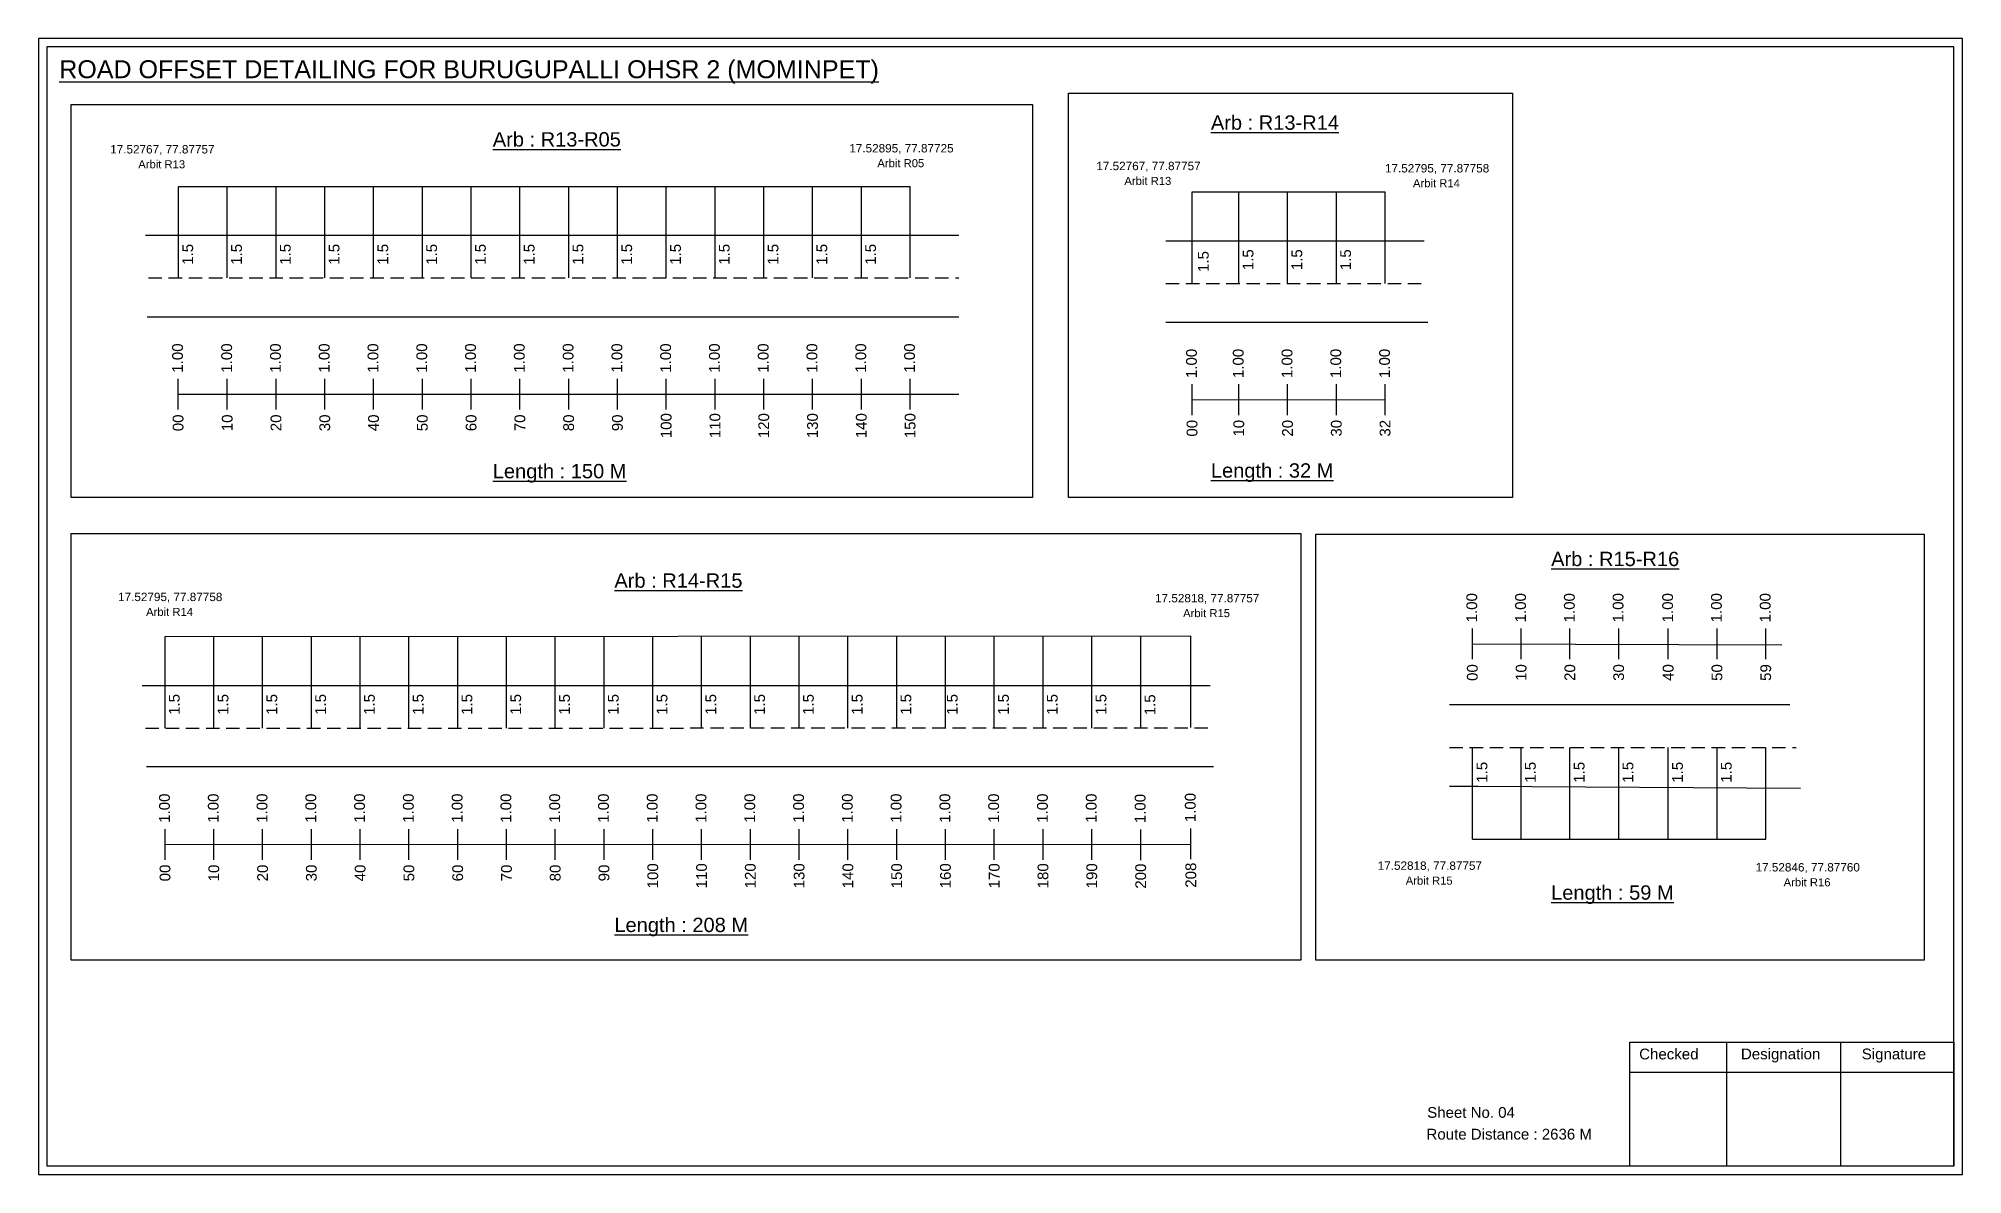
# Model space of a CAD drawing. Header units: inches. Extents: x -117 to 51867, y -12715 to 3423.
# Drawn here: x 2188 to 2725, y -1232 to -915 of the extents above; entities that cross this region are included whole.
import ezdxf

# ---------------------------------------------------------------- set-up
doc = ezdxf.new("R2010")
doc.units = ezdxf.units.IN
doc.header["$MEASUREMENT"] = 0
doc.linetypes.add('DASHED2', pattern=[0.375, 0.25, -0.125])
doc.layers.add('PDF_Geometry', color=7, linetype='Continuous')
doc.layers.add('PDF_Text', color=5, linetype='Continuous')
doc.styles.add('PDF Arial', font='arial.ttf')
doc.styles.get("Standard").update_dxf_attribs({"font": 'arial.ttf'})

msp = doc.modelspace()

# ---------------------------------------------------------------- texts
at = {"color": 242, "true_color": 0xcd2027}
for s, height, p in [('%%UROAD OFFSET DETAILING FOR BURUGUPALLI OHSR 2 (MOMINPET)', 5, (2194.25, -925.98)), ('%%UArb : R13-R14', 4, (2515.37, -940.35)), ('%%UArb : R13-R05', 4, (2315.14, -945.03)), ('%%ULength : 150 M', 4, (2315.14, -1037.53)), ('%%ULength : 32 M', 4, (2515.37, -1037.35)), ('%%UArb : R15-R16', 4, (2610.24, -1062.01)), ('%%UArb : R14-R15', 4, (2349.05, -1068.03)), ('%%ULength : 59 M', 4, (2610.24, -1155.01)), ('%%ULength : 208 M', 4, (2349.05, -1164.03))]:
    msp.add_text(s, height=height, dxfattribs=at).set_placement(p)
at = {"color": 5}
for s, height, p in [('17.52767, 77.87757', 2.34, (2208.47, -946.97)), ('Arbit R13', 2.246, (2216.29, -951.1)), ('17.52895, 77.87725', 2.34, (2414.55, -946.68)), ('Arbit R05', 2.246, (2422.37, -950.8)), ('17.52767, 77.87757', 2.34, (2483.43, -951.62)), ('Arbit R13', 2.246, (2491.25, -955.74)), ('17.52795, 77.87758', 2.34, (2563.9, -952.26)), ('Arbit R14', 2.246, (2571.72, -956.38)), ('17.52795, 77.87758', 2.34, (2210.66, -1071.76)), ('17.52818, 77.87757', 2.34, (2499.8, -1072.11)), ('Arbit R14', 2.246, (2218.48, -1075.89)), ('Arbit R15', 2.246, (2507.62, -1076.24)), ('17.52818, 77.87757', 2.34, (2561.88, -1146.68)), ('17.52846, 77.87760', 2.34, (2667.24, -1147.14)), ('Arbit R15', 2.246, (2569.7, -1150.81)), ('Arbit R16', 2.246, (2675.06, -1151.27))]:
    msp.add_text(s, height=height, dxfattribs=at).set_placement(p)
for p in [(2231.59, -978), (2245.19, -978), (2258.79, -978), (2272.39, -978), (2285.99, -978), (2299.59, -978), (2313.19, -978), (2326.79, -978), (2340.39, -978), (2353.99, -978), (2367.59, -978), (2381.19, -978), (2394.79, -978), (2408.39, -978), (2421.99, -978), (2514.76, -980), (2527.23, -979.5), (2540.83, -979.5), (2554.43, -979.5), (2227.84, -1103.49), (2241.44, -1103.49), (2255.04, -1103.49), (2268.64, -1103.49), (2282.24, -1103.49), (2295.84, -1103.49), (2309.44, -1103.49), (2323.04, -1103.49), (2336.64, -1103.49), (2350.24, -1103.49), (2363.84, -1103.49), (2377.44, -1103.49), (2391.04, -1103.49), (2404.64, -1103.49), (2418.24, -1103.49), (2431.84, -1103.49), (2444.75, -1103.49), (2459.04, -1103.49), (2472.64, -1103.49), (2486.24, -1103.49), (2499.88, -1103.59), (2592.46, -1122.39), (2605.95, -1122.39), (2619.55, -1122.39), (2633.15, -1122.39), (2646.97, -1122.39), (2660.57, -1122.39)]:
    msp.add_text('1.5', height=3, rotation=90).set_placement(p)
at = {"color": 217, "true_color": 0x93278f}
for s, p in [('1.00', (2228.74, -1008.08)), ('1.00', (2242.44, -1008.08)), ('1.00', (2256.04, -1008.08)), ('1.00', (2269.64, -1008.08)), ('1.00', (2283.24, -1008.08)), ('1.00', (2296.84, -1008.08)), ('1.00', (2310.44, -1008.08)), ('1.00', (2324.04, -1008.08)), ('1.00', (2337.64, -1008.08)), ('1.00', (2351.24, -1008.08)), ('1.00', (2364.84, -1008.08)), ('1.00', (2378.44, -1008.08)), ('1.00', (2392.04, -1008.08)), ('1.00', (2405.64, -1008.08)), ('1.00', (2419.24, -1008.08)), ('1.00', (2432.84, -1008.08)), ('1.00', (2511.46, -1009.58)), ('1.00', (2524.49, -1009.58)), ('1.00', (2538.09, -1009.58)), ('1.00', (2551.69, -1009.58)), ('1.00', (2565.29, -1009.58)), ('00', (2228.89, -1024.4)), ('10', (2242.59, -1024.4)), ('20', (2256.19, -1024.4)), ('30', (2269.79, -1024.4)), ('40', (2283.39, -1024.4)), ('50', (2296.99, -1024.4)), ('60', (2310.59, -1024.4)), ('70', (2324.19, -1024.4)), ('80', (2337.79, -1024.4)), ('90', (2351.39, -1024.4)), ('100', (2364.99, -1026.35)), ('110', (2378.59, -1026.35)), ('120', (2392.19, -1026.35)), ('130', (2405.79, -1026.35)), ('140', (2419.39, -1026.35)), ('150', (2432.99, -1026.35)), ('00', (2511.61, -1025.9)), ('10', (2524.64, -1025.9)), ('20', (2538.24, -1025.9)), ('30', (2551.84, -1025.9)), ('32', (2565.44, -1025.9)), ('1.00', (2589.61, -1077.69)), ('1.00', (2603.21, -1077.69)), ('1.00', (2616.81, -1077.69)), ('1.00', (2630.41, -1077.69)), ('1.00', (2644.22, -1077.69)), ('1.00', (2657.82, -1077.69)), ('1.00', (2671.42, -1077.69)), ('00', (2589.76, -1094.01)), ('10', (2603.36, -1094.01)), ('20', (2616.96, -1094.01)), ('30', (2630.56, -1094.01)), ('40', (2644.37, -1094.01)), ('50', (2657.97, -1094.01)), ('59', (2671.57, -1094.01)), ('1.00', (2225.1, -1133.57)), ('1.00', (2238.7, -1133.57)), ('1.00', (2252.3, -1133.57)), ('1.00', (2265.9, -1133.57)), ('1.00', (2279.5, -1133.57)), ('1.00', (2293.1, -1133.57)), ('1.00', (2306.7, -1133.57)), ('1.00', (2320.3, -1133.57)), ('1.00', (2333.9, -1133.57)), ('1.00', (2347.5, -1133.57)), ('1.00', (2361.1, -1133.57)), ('1.00', (2374.7, -1133.57)), ('1.00', (2388.3, -1133.57)), ('1.00', (2401.9, -1133.57)), ('1.00', (2415.5, -1133.57)), ('1.00', (2429.1, -1133.57)), ('1.00', (2442.7, -1133.57)), ('1.00', (2456.3, -1133.57)), ('1.00', (2469.9, -1133.57)), ('1.00', (2483.5, -1133.57)), ('1.00', (2497.14, -1133.67)), ('1.00', (2511.12, -1133.39)), ('00', (2225.25, -1149.89)), ('10', (2238.85, -1149.89)), ('20', (2252.45, -1149.89)), ('30', (2266.05, -1149.89)), ('40', (2279.65, -1149.89)), ('50', (2293.25, -1149.89)), ('60', (2306.85, -1149.89)), ('70', (2320.45, -1149.89)), ('80', (2334.05, -1149.89)), ('90', (2347.65, -1149.89)), ('100', (2361.25, -1151.84)), ('110', (2374.85, -1151.84)), ('120', (2388.45, -1151.84)), ('130', (2402.05, -1151.84)), ('140', (2415.65, -1151.84)), ('150', (2429.25, -1151.84)), ('160', (2442.85, -1151.84)), ('170', (2456.45, -1151.84)), ('180', (2470.05, -1151.84)), ('190', (2483.65, -1151.84)), ('200', (2497.29, -1151.94)), ('208', (2511.27, -1151.67))]:
    msp.add_text(s, height=3, rotation=90, dxfattribs=at).set_placement(p)
for s, p in [('Sheet No. 04', (2575.68, -1215.82)), ('Route Distance : 2636 M', (2575.49, -1221.87))]:
    msp.add_text(s, height=3).set_placement(p)
at = {"layer": 'PDF_Text', "color": 7, "attachment_point": 7, "style": 'PDF Arial'}
for s, insert, char_height in [('Checked', (2634.79, -1199.57), 3.001), ('Designation', (2663.16, -1200.41), 3.0006), ('Signature', (2696.85, -1200.41), 3.001)]:
    msp.add_mtext(s, dxfattribs=dict(at, insert=insert, char_height=char_height))

# ---------------------------------------------------------------- linework, layer by layer
at = {"color": 5}
for p, q in [((2227.52, -956.14), (2431.52, -956.14)), ((2510.13, -957.64), (2563.97, -957.64)), ((2223.77, -1081.65), (2509.8, -1081.46)), ((2588.28, -1138.12), (2670.1, -1138.1))]:
    msp.add_line(p, q, dxfattribs=at)
for p, q in [((2227.52, -981.68), (2227.52, -956.14)), ((2241.12, -981.68), (2241.12, -956.14)), ((2254.72, -981.68), (2254.72, -956.14)), ((2268.32, -981.68), (2268.32, -956.14)), ((2281.92, -981.68), (2281.92, -956.14)), ((2295.52, -981.68), (2295.52, -956.14)), ((2309.12, -981.68), (2309.12, -956.14)), ((2322.72, -981.68), (2322.72, -956.14)), ((2336.32, -981.68), (2336.32, -956.14)), ((2349.92, -981.68), (2349.92, -956.14)), ((2363.52, -981.68), (2363.52, -956.14)), ((2377.12, -981.68), (2377.12, -956.14)), ((2390.72, -981.68), (2390.72, -956.14)), ((2404.32, -981.68), (2404.32, -956.14)), ((2417.92, -981.68), (2417.92, -956.14)), ((2431.52, -981.68), (2431.52, -956.14)), ((2510.13, -983.18), (2510.13, -957.64)), ((2523.17, -983.18), (2523.17, -957.64)), ((2536.77, -983.18), (2536.77, -957.64)), ((2550.37, -983.18), (2550.37, -957.64)), ((2563.97, -983.18), (2563.97, -957.64)), ((2218.33, -969.79), (2445.12, -969.79)), ((2502.79, -971.3), (2574.82, -971.3)), ((2218.79, -992.48), (2445.12, -992.51)), ((2502.79, -993.98), (2575.82, -993.98)), ((2223.77, -1107.16), (2223.77, -1081.63)), ((2237.37, -1107.16), (2237.37, -1081.63)), ((2250.97, -1107.16), (2250.97, -1081.63)), ((2264.57, -1107.16), (2264.57, -1081.63)), ((2278.17, -1107.16), (2278.17, -1081.63)), ((2291.77, -1107.16), (2291.77, -1081.63)), ((2305.37, -1107.16), (2305.37, -1081.63)), ((2318.97, -1107.16), (2318.97, -1081.63)), ((2332.57, -1107.16), (2332.57, -1081.63)), ((2346.17, -1107.16), (2346.17, -1081.63)), ((2359.77, -1107.16), (2359.77, -1081.63)), ((2373.37, -1107.16), (2373.37, -1081.63)), ((2386.97, -1107.16), (2386.97, -1081.63)), ((2400.57, -1107.16), (2400.57, -1081.63)), ((2414.17, -1107.16), (2414.17, -1081.63)), ((2427.77, -1107.16), (2427.77, -1081.63)), ((2441.37, -1107.16), (2441.37, -1081.63)), ((2454.97, -1107.16), (2454.97, -1081.63)), ((2468.57, -1107.16), (2468.57, -1081.63)), ((2482.17, -1107.16), (2482.17, -1081.63)), ((2495.81, -1107), (2495.81, -1081.73)), ((2509.8, -1106.99), (2509.8, -1081.45)), ((2217.35, -1095.28), (2515.2, -1095.28)), ((2676.83, -1100.7), (2581.87, -1100.7)), ((2588.28, -1138.12), (2588.28, -1112.59)), ((2601.88, -1138.12), (2601.88, -1112.59)), ((2615.48, -1138.12), (2615.48, -1112.59)), ((2629.08, -1138.12), (2629.08, -1112.59)), ((2642.9, -1138.12), (2642.9, -1112.59)), ((2656.5, -1138.12), (2656.5, -1112.59)), ((2670.1, -1138.12), (2670.1, -1112.59)), ((2218.6, -1117.85), (2516.1, -1117.89))]:
    msp.add_line(p, q)
at = {"linetype": 'DASHED2', "ltscale": 15}
for p, q in [((2219.12, -981.63), (2445.12, -981.68)), ((2502.79, -983.18), (2575.32, -983.18)), ((2218.31, -1107.17), (2514.8, -1107.11)), ((2581.87, -1112.59), (2678.55, -1112.59))]:
    msp.add_line(p, q, dxfattribs=at)
at = {"color": 217, "true_color": 0x93278f}
for p, q in [((2227.41, -1018.37), (2227.41, -1009.82)), ((2241.12, -1018.37), (2241.12, -1009.82)), ((2254.72, -1018.37), (2254.72, -1009.82)), ((2268.32, -1018.37), (2268.32, -1009.82)), ((2281.92, -1018.37), (2281.92, -1009.82)), ((2295.52, -1018.37), (2295.52, -1009.82)), ((2309.12, -1018.37), (2309.12, -1009.82)), ((2322.72, -1018.37), (2322.72, -1009.82)), ((2336.32, -1018.37), (2336.32, -1009.82)), ((2349.92, -1018.37), (2349.92, -1009.82)), ((2363.52, -1018.37), (2363.52, -1009.82)), ((2377.12, -1018.37), (2377.12, -1009.82)), ((2390.72, -1018.37), (2390.72, -1009.82)), ((2404.32, -1018.37), (2404.32, -1009.82)), ((2417.92, -1018.37), (2417.92, -1009.82)), ((2431.52, -1018.37), (2431.52, -1009.82)), ((2510.13, -1019.88), (2510.13, -1011.32)), ((2523.17, -1019.88), (2523.17, -1011.32)), ((2536.77, -1019.88), (2536.77, -1011.32)), ((2550.37, -1019.88), (2550.37, -1011.32)), ((2563.97, -1019.88), (2563.97, -1011.32)), ((2227.52, -1014.11), (2445.12, -1014.06)), ((2510.13, -1015.61), (2563.97, -1015.6)), ((2588.28, -1087.98), (2588.28, -1079.42)), ((2601.88, -1087.98), (2601.88, -1079.42)), ((2615.48, -1087.98), (2615.48, -1079.42)), ((2629.08, -1087.98), (2629.08, -1079.42)), ((2642.9, -1087.98), (2642.9, -1079.42)), ((2656.5, -1087.98), (2656.5, -1079.42)), ((2670.1, -1087.98), (2670.1, -1079.42)), ((2588.28, -1083.71), (2674.61, -1083.95)), ((2223.77, -1143.86), (2223.77, -1135.31)), ((2237.37, -1143.86), (2237.37, -1135.31)), ((2250.97, -1143.86), (2250.97, -1135.31)), ((2264.57, -1143.86), (2264.57, -1135.31)), ((2278.17, -1143.86), (2278.17, -1135.31)), ((2291.77, -1143.86), (2291.77, -1135.31)), ((2305.37, -1143.86), (2305.37, -1135.31)), ((2318.97, -1143.86), (2318.97, -1135.31)), ((2332.57, -1143.86), (2332.57, -1135.31)), ((2346.17, -1143.86), (2346.17, -1135.31)), ((2359.77, -1143.86), (2359.77, -1135.31)), ((2373.37, -1143.86), (2373.37, -1135.31)), ((2386.97, -1143.86), (2386.97, -1135.31)), ((2400.57, -1143.86), (2400.57, -1135.31)), ((2414.17, -1143.86), (2414.17, -1135.31)), ((2427.77, -1143.86), (2427.77, -1135.31)), ((2441.37, -1143.86), (2441.37, -1135.31)), ((2454.97, -1143.86), (2454.97, -1135.31)), ((2468.57, -1143.86), (2468.57, -1135.31)), ((2482.17, -1143.86), (2482.17, -1135.31)), ((2495.81, -1143.96), (2495.81, -1135.41)), ((2509.8, -1143.69), (2509.8, -1135.13)), ((2223.77, -1139.59), (2509.8, -1139.54))]:
    msp.add_line(p, q, dxfattribs=at)
for points in [[(2197.54, -933.32), (2465.62, -933.32), (2465.62, -1042.84), (2197.54, -1042.84)], [(2475.67, -930.16), (2599.47, -930.16), (2599.47, -1042.84), (2475.67, -1042.84)], [(2197.54, -1052.9), (2540.44, -1052.9), (2540.44, -1171.9), (2197.54, -1171.9)], [(2544.65, -1053.08), (2714.27, -1053.08), (2714.27, -1171.9), (2544.65, -1171.9)]]:
    msp.add_lwpolyline(points, close=True)
msp.add_lwpolyline([(2581.87, -1123.39), (2589.93, -1123.39), (2679.78, -1123.89)])
at = {"layer": 'PDF_Geometry'}
for points in [[(2188.47, -914.91), (2188.47, -1231.62), (2724.94, -1231.62), (2724.94, -914.91)], [(2190.8, -917.24), (2190.8, -1229.2), (2722.53, -1229.2), (2722.53, -917.24)]]:
    msp.add_lwpolyline(points, close=True, dxfattribs=at)
at = {"layer": 'PDF_Geometry', "color": 242, "true_color": 0xcc1f26}
msp.add_lwpolyline([(2722.53, -1229.3), (2632.18, -1229.3), (2632.18, -1194.69), (2722.53, -1194.69)], close=True, dxfattribs=at)
for points in [[(2659.16, -1194.69), (2659.16, -1229.3)], [(2690.89, -1194.69), (2690.89, -1229.3)], [(2632.18, -1203.06), (2722.53, -1203.06)]]:
    msp.add_lwpolyline(points, dxfattribs=at)

msp.set_redraw_order([(e.dxf.handle, doc.entitydb.next_handle()) for e in msp.query("TEXT MTEXT ATTDEF DIMENSION ARC_DIMENSION")])  # texts and dimensions are drawn at this point

doc.saveas('drawing.dxf')
